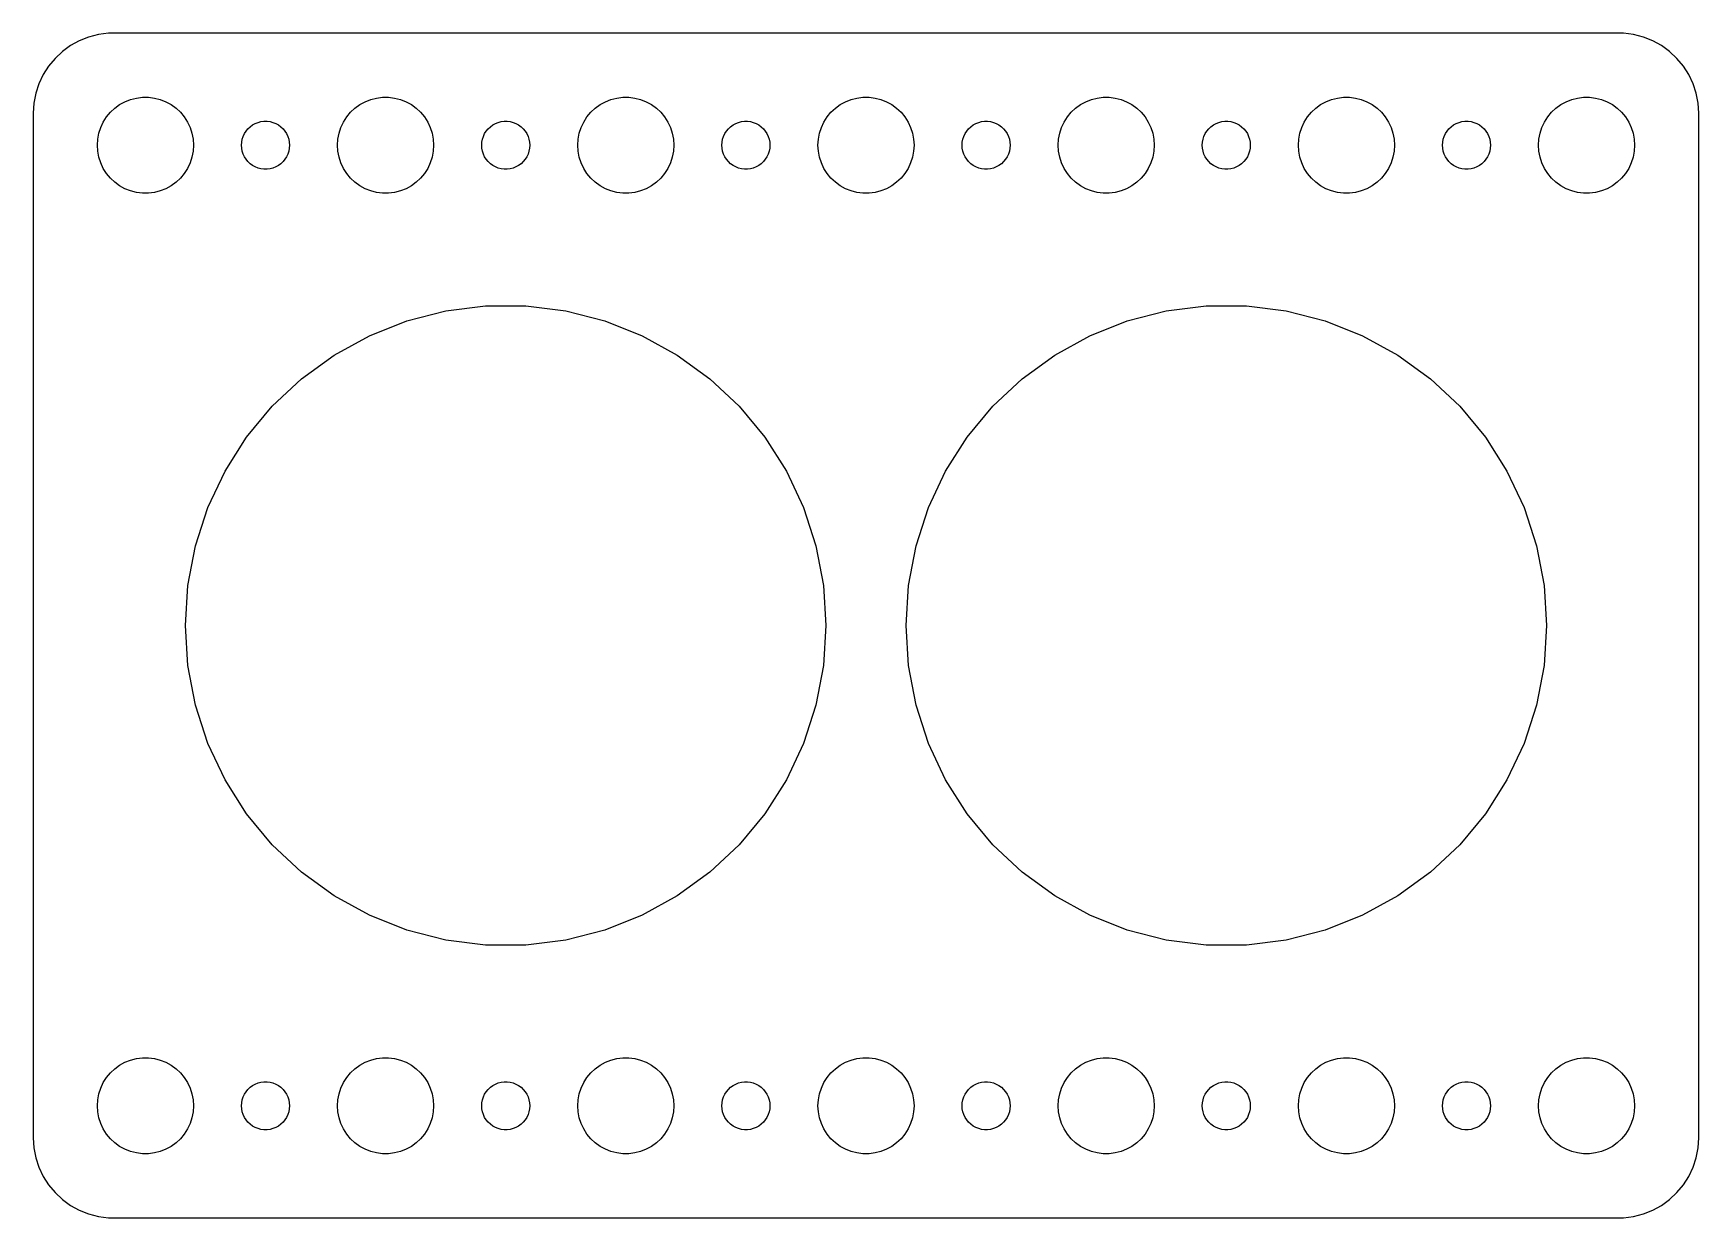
# Model space of a CAD drawing. Header units: metres. Extents: x -52 to 52, y -37 to 37.
import ezdxf

# ---------------------------------------------------------------- set-up
doc = ezdxf.new("R2010")
doc.units = ezdxf.units.M

msp = doc.modelspace()

# ---------------------------------------------------------------- linework, layer by layer
for p, q in [((-49.1289, 36.5241), (-49.6791, 36.2216)), ((-48.5451, 36.7553), (-49.1289, 36.5241)), ((-47.9369, 36.9114), (-48.5451, 36.7553)), ((-47.3139, 36.9901), (-47.9369, 36.9114)), ((47.3139, 36.9901), (-47.3139, 36.9901)), ((47.9369, 36.9114), (47.3139, 36.9901)), ((48.5451, 36.7553), (47.9369, 36.9114)), ((49.1289, 36.5241), (48.5451, 36.7553)), ((49.6791, 36.2216), (49.1289, 36.5241)), ((-50.6448, 35.4227), (-51.0451, 34.9389)), ((-50.1871, 35.8526), (-50.6448, 35.4227)), ((-49.6791, 36.2216), (-50.1871, 35.8526)), ((50.1871, 35.8526), (49.6791, 36.2216)), ((50.6448, 35.4227), (50.1871, 35.8526)), ((51.0451, 34.9389), (50.6448, 35.4227)), ((-51.3815, 34.4088), (-51.6489, 33.8406)), ((-51.0451, 34.9389), (-51.3815, 34.4088)), ((51.3815, 34.4088), (51.0451, 34.9389)), ((51.6489, 33.8406), (51.3815, 34.4088)), ((-51.6489, 33.8406), (-51.8429, 33.2434)), ((51.8429, 33.2434), (51.6489, 33.8406)), ((-51.9606, 32.6267), (-52, 32)), ((-51.8429, 33.2434), (-51.9606, 32.6267)), ((-47.1869, 32.0536), (-46.9123, 32.3115)), ((-46.9123, 32.3115), (-46.6075, 32.533)), ((-46.6075, 32.533), (-46.2773, 32.7145)), ((-46.2773, 32.7145), (-45.927, 32.8532)), ((-45.927, 32.8532), (-45.5621, 32.9469)), ((-45.5621, 32.9469), (-45.1884, 32.9941)), ((-45.1884, 32.9941), (-44.8116, 32.9941)), ((-44.8116, 32.9941), (-44.4379, 32.9469)), ((-44.4379, 32.9469), (-44.0729, 32.8532)), ((-44.0729, 32.8532), (-43.7227, 32.7145)), ((-43.7227, 32.7145), (-43.3925, 32.533)), ((-43.3925, 32.533), (-43.0877, 32.3115)), ((-43.0877, 32.3115), (-42.8131, 32.0536)), ((-32.1869, 32.0536), (-31.9123, 32.3115)), ((-31.9123, 32.3115), (-31.6075, 32.533)), ((-31.6075, 32.533), (-31.2773, 32.7145)), ((-31.2773, 32.7145), (-30.927, 32.8532)), ((-30.927, 32.8532), (-30.5621, 32.9469)), ((-30.5621, 32.9469), (-30.1884, 32.9941)), ((-30.1884, 32.9941), (-29.8116, 32.9941)), ((-29.8116, 32.9941), (-29.4379, 32.9469)), ((-29.4379, 32.9469), (-29.0729, 32.8532)), ((-29.0729, 32.8532), (-28.7227, 32.7145)), ((-28.7227, 32.7145), (-28.3925, 32.533)), ((-28.3925, 32.533), (-28.0877, 32.3115)), ((-28.0877, 32.3115), (-27.8131, 32.0536)), ((-17.1869, 32.0536), (-16.9123, 32.3115)), ((-16.9123, 32.3115), (-16.6075, 32.533)), ((-16.6075, 32.533), (-16.2773, 32.7145)), ((-16.2773, 32.7145), (-15.927, 32.8532)), ((-15.927, 32.8532), (-15.5621, 32.9469)), ((-15.5621, 32.9469), (-15.1884, 32.9941)), ((-15.1884, 32.9941), (-14.8116, 32.9941)), ((-14.8116, 32.9941), (-14.4379, 32.9469)), ((-14.4379, 32.9469), (-14.0729, 32.8532)), ((-14.0729, 32.8532), (-13.7227, 32.7145)), ((-13.7227, 32.7145), (-13.3925, 32.533)), ((-13.3925, 32.533), (-13.0877, 32.3115)), ((-13.0877, 32.3115), (-12.8131, 32.0536)), ((-2.1869, 32.0536), (-1.91226, 32.3115)), ((-1.91226, 32.3115), (-1.60747, 32.533)), ((-1.60747, 32.533), (-1.27733, 32.7145)), ((-1.27733, 32.7145), (-0.92705, 32.8532)), ((-0.92705, 32.8532), (-0.56213, 32.9469)), ((-0.56213, 32.9469), (-0.18837, 32.9941)), ((-0.18837, 32.9941), (0.18837, 32.9941)), ((0.18837, 32.9941), (0.56213, 32.9469)), ((0.56213, 32.9469), (0.92705, 32.8532)), ((0.92705, 32.8532), (1.27733, 32.7145)), ((1.27733, 32.7145), (1.60747, 32.533)), ((1.60747, 32.533), (1.91226, 32.3115)), ((1.91226, 32.3115), (2.1869, 32.0536)), ((12.8131, 32.0536), (13.0877, 32.3115)), ((13.0877, 32.3115), (13.3925, 32.533)), ((13.3925, 32.533), (13.7227, 32.7145)), ((13.7227, 32.7145), (14.0729, 32.8532)), ((14.0729, 32.8532), (14.4379, 32.9469)), ((14.4379, 32.9469), (14.8116, 32.9941)), ((14.8116, 32.9941), (15.1884, 32.9941)), ((15.1884, 32.9941), (15.5621, 32.9469)), ((15.5621, 32.9469), (15.927, 32.8532)), ((15.927, 32.8532), (16.2773, 32.7145)), ((16.2773, 32.7145), (16.6075, 32.533)), ((16.6075, 32.533), (16.9123, 32.3115)), ((16.9123, 32.3115), (17.1869, 32.0536)), ((27.8131, 32.0536), (28.0877, 32.3115)), ((28.0877, 32.3115), (28.3925, 32.533)), ((28.3925, 32.533), (28.7227, 32.7145)), ((28.7227, 32.7145), (29.0729, 32.8532)), ((29.0729, 32.8532), (29.4379, 32.9469)), ((29.4379, 32.9469), (29.8116, 32.9941)), ((29.8116, 32.9941), (30.1884, 32.9941)), ((30.1884, 32.9941), (30.5621, 32.9469)), ((30.5621, 32.9469), (30.927, 32.8532)), ((30.927, 32.8532), (31.2773, 32.7145)), ((31.2773, 32.7145), (31.6075, 32.533)), ((31.6075, 32.533), (31.9123, 32.3115)), ((31.9123, 32.3115), (32.1869, 32.0536)), ((42.8131, 32.0536), (43.0877, 32.3115)), ((43.0877, 32.3115), (43.3925, 32.533)), ((43.3925, 32.533), (43.7227, 32.7145)), ((43.7227, 32.7145), (44.0729, 32.8532)), ((44.0729, 32.8532), (44.4379, 32.9469)), ((44.4379, 32.9469), (44.8116, 32.9941)), ((44.8116, 32.9941), (45.1884, 32.9941)), ((45.1884, 32.9941), (45.5621, 32.9469)), ((45.5621, 32.9469), (45.927, 32.8532)), ((45.927, 32.8532), (46.2773, 32.7145)), ((46.2773, 32.7145), (46.6075, 32.533)), ((46.6075, 32.533), (46.9123, 32.3115)), ((46.9123, 32.3115), (47.1869, 32.0536)), ((51.9606, 32.6267), (51.8429, 33.2434)), ((52, 32), (51.9606, 32.6267)), ((-52, 32), (-52, -32)), ((-47.7893, 31.1044), (-47.6289, 31.4453)), ((-47.6289, 31.4453), (-47.427, 31.7634)), ((-47.427, 31.7634), (-47.1869, 32.0536)), ((-42.8131, 32.0536), (-42.5729, 31.7634)), ((-42.5729, 31.7634), (-42.3711, 31.4453)), ((-42.3711, 31.4453), (-42.2107, 31.1044)), ((-38.4561, 31.1558), (-38.3037, 31.2665)), ((-38.3037, 31.2665), (-38.1387, 31.3572)), ((-38.1387, 31.3572), (-37.9635, 31.4266)), ((-37.9635, 31.4266), (-37.7811, 31.4734)), ((-37.7811, 31.4734), (-37.5942, 31.497)), ((-37.5942, 31.497), (-37.4058, 31.497)), ((-37.4058, 31.497), (-37.2189, 31.4734)), ((-37.2189, 31.4734), (-37.0365, 31.4266)), ((-37.0365, 31.4266), (-36.8613, 31.3572)), ((-36.8613, 31.3572), (-36.6963, 31.2665)), ((-36.6963, 31.2665), (-36.5439, 31.1558)), ((-32.7893, 31.1044), (-32.6289, 31.4453)), ((-32.6289, 31.4453), (-32.427, 31.7634)), ((-32.427, 31.7634), (-32.1869, 32.0536)), ((-27.8131, 32.0536), (-27.5729, 31.7634)), ((-27.5729, 31.7634), (-27.3711, 31.4453)), ((-27.3711, 31.4453), (-27.2107, 31.1044)), ((-23.4561, 31.1558), (-23.3037, 31.2665)), ((-23.3037, 31.2665), (-23.1387, 31.3572)), ((-23.1387, 31.3572), (-22.9635, 31.4266)), ((-22.9635, 31.4266), (-22.7811, 31.4734)), ((-22.7811, 31.4734), (-22.5942, 31.497)), ((-22.5942, 31.497), (-22.4058, 31.497)), ((-22.4058, 31.497), (-22.2189, 31.4734)), ((-22.2189, 31.4734), (-22.0365, 31.4266)), ((-22.0365, 31.4266), (-21.8613, 31.3572)), ((-21.8613, 31.3572), (-21.6963, 31.2665)), ((-21.6963, 31.2665), (-21.5439, 31.1558)), ((-17.7893, 31.1044), (-17.6289, 31.4453)), ((-17.6289, 31.4453), (-17.427, 31.7634)), ((-17.427, 31.7634), (-17.1869, 32.0536)), ((-12.8131, 32.0536), (-12.5729, 31.7634)), ((-12.5729, 31.7634), (-12.3711, 31.4453)), ((-12.3711, 31.4453), (-12.2107, 31.1044)), ((-8.45613, 31.1558), (-8.30373, 31.2665)), ((-8.30373, 31.2665), (-8.13866, 31.3572)), ((-8.13866, 31.3572), (-7.96352, 31.4266)), ((-7.96352, 31.4266), (-7.78107, 31.4734)), ((-7.78107, 31.4734), (-7.59418, 31.497)), ((-7.59418, 31.497), (-7.40581, 31.497)), ((-7.40581, 31.497), (-7.21892, 31.4734)), ((-7.21892, 31.4734), (-7.03647, 31.4266)), ((-7.03647, 31.4266), (-6.86133, 31.3572)), ((-6.86133, 31.3572), (-6.69626, 31.2665)), ((-6.69626, 31.2665), (-6.54385, 31.1558)), ((-2.78932, 31.1044), (-2.62891, 31.4453)), ((-2.62891, 31.4453), (-2.42705, 31.7634)), ((-2.42705, 31.7634), (-2.1869, 32.0536)), ((2.1869, 32.0536), (2.42705, 31.7634)), ((2.42705, 31.7634), (2.62891, 31.4453)), ((2.62891, 31.4453), (2.78932, 31.1044)), ((6.54385, 31.1558), (6.69626, 31.2665)), ((6.69626, 31.2665), (6.86133, 31.3572)), ((6.86133, 31.3572), (7.03647, 31.4266)), ((7.03647, 31.4266), (7.21892, 31.4734)), ((7.21892, 31.4734), (7.40581, 31.497)), ((7.40581, 31.497), (7.59418, 31.497)), ((7.59418, 31.497), (7.78107, 31.4734)), ((7.78107, 31.4734), (7.96352, 31.4266)), ((7.96352, 31.4266), (8.13866, 31.3572)), ((8.13866, 31.3572), (8.30373, 31.2665)), ((8.30373, 31.2665), (8.45613, 31.1558)), ((12.2107, 31.1044), (12.3711, 31.4453)), ((12.3711, 31.4453), (12.5729, 31.7634)), ((12.5729, 31.7634), (12.8131, 32.0536)), ((17.1869, 32.0536), (17.427, 31.7634)), ((17.427, 31.7634), (17.6289, 31.4453)), ((17.6289, 31.4453), (17.7893, 31.1044)), ((21.5439, 31.1558), (21.6963, 31.2665)), ((21.6963, 31.2665), (21.8613, 31.3572)), ((21.8613, 31.3572), (22.0365, 31.4266)), ((22.0365, 31.4266), (22.2189, 31.4734)), ((22.2189, 31.4734), (22.4058, 31.497)), ((22.4058, 31.497), (22.5942, 31.497)), ((22.5942, 31.497), (22.7811, 31.4734)), ((22.7811, 31.4734), (22.9635, 31.4266)), ((22.9635, 31.4266), (23.1387, 31.3572)), ((23.1387, 31.3572), (23.3037, 31.2665)), ((23.3037, 31.2665), (23.4561, 31.1558)), ((27.2107, 31.1044), (27.3711, 31.4453)), ((27.3711, 31.4453), (27.5729, 31.7634)), ((27.5729, 31.7634), (27.8131, 32.0536)), ((32.1869, 32.0536), (32.427, 31.7634)), ((32.427, 31.7634), (32.6289, 31.4453)), ((32.6289, 31.4453), (32.7893, 31.1044)), ((36.5439, 31.1558), (36.6963, 31.2665)), ((36.6963, 31.2665), (36.8613, 31.3572)), ((36.8613, 31.3572), (37.0365, 31.4266)), ((37.0365, 31.4266), (37.2189, 31.4734)), ((37.2189, 31.4734), (37.4058, 31.497)), ((37.4058, 31.497), (37.5942, 31.497)), ((37.5942, 31.497), (37.7811, 31.4734)), ((37.7811, 31.4734), (37.9635, 31.4266)), ((37.9635, 31.4266), (38.1387, 31.3572)), ((38.1387, 31.3572), (38.3037, 31.2665)), ((38.3037, 31.2665), (38.4561, 31.1558)), ((42.2107, 31.1044), (42.3711, 31.4453)), ((42.3711, 31.4453), (42.5729, 31.7634)), ((42.5729, 31.7634), (42.8131, 32.0536)), ((47.1869, 32.0536), (47.427, 31.7634)), ((47.427, 31.7634), (47.6289, 31.4453)), ((47.6289, 31.4453), (47.7893, 31.1044)), ((52, -32), (52, 32)), ((-48, 30), (-47.9763, 30.376)), ((-47.9763, 30.376), (-47.9057, 30.7461)), ((-47.9057, 30.7461), (-47.7893, 31.1044)), ((-42.2107, 31.1044), (-42.0942, 30.7461)), ((-42.0942, 30.7461), (-42.0237, 30.376)), ((-42.0237, 30.376), (-42, 30)), ((-39, 30), (-38.9882, 30.188)), ((-38.9882, 30.188), (-38.9529, 30.373)), ((-38.9529, 30.373), (-38.8947, 30.5522)), ((-38.8947, 30.5522), (-38.8145, 30.7226)), ((-38.8145, 30.7226), (-38.7135, 30.8817)), ((-38.7135, 30.8817), (-38.5934, 31.0268)), ((-38.5934, 31.0268), (-38.4561, 31.1558)), ((-36.5439, 31.1558), (-36.4065, 31.0268)), ((-36.4065, 31.0268), (-36.2865, 30.8817)), ((-36.2865, 30.8817), (-36.1855, 30.7226)), ((-36.1855, 30.7226), (-36.1053, 30.5522)), ((-36.1053, 30.5522), (-36.0471, 30.373)), ((-36.0471, 30.373), (-36.0118, 30.188)), ((-36.0118, 30.188), (-36, 30)), ((-33, 30), (-32.9763, 30.376)), ((-32.9763, 30.376), (-32.9057, 30.7461)), ((-32.9057, 30.7461), (-32.7893, 31.1044)), ((-27.2107, 31.1044), (-27.0942, 30.7461)), ((-27.0942, 30.7461), (-27.0237, 30.376)), ((-27.0237, 30.376), (-27, 30)), ((-24, 30), (-23.9882, 30.188)), ((-23.9882, 30.188), (-23.9529, 30.373)), ((-23.9529, 30.373), (-23.8947, 30.5522)), ((-23.8947, 30.5522), (-23.8145, 30.7226)), ((-23.8145, 30.7226), (-23.7135, 30.8817)), ((-23.7135, 30.8817), (-23.5934, 31.0268)), ((-23.5934, 31.0268), (-23.4561, 31.1558)), ((-21.5439, 31.1558), (-21.4065, 31.0268)), ((-21.4065, 31.0268), (-21.2865, 30.8817)), ((-21.2865, 30.8817), (-21.1855, 30.7226)), ((-21.1855, 30.7226), (-21.1053, 30.5522)), ((-21.1053, 30.5522), (-21.0471, 30.373)), ((-21.0471, 30.373), (-21.0118, 30.188)), ((-21.0118, 30.188), (-21, 30)), ((-18, 30), (-17.9763, 30.376)), ((-17.9763, 30.376), (-17.9057, 30.7461)), ((-17.9057, 30.7461), (-17.7893, 31.1044)), ((-12.2107, 31.1044), (-12.0942, 30.7461)), ((-12.0942, 30.7461), (-12.0237, 30.376)), ((-12.0237, 30.376), (-12, 30)), ((-9, 30), (-8.98816, 30.188)), ((-8.98816, 30.188), (-8.95287, 30.373)), ((-8.95287, 30.373), (-8.89465, 30.5522)), ((-8.89465, 30.5522), (-8.81445, 30.7226)), ((-8.81445, 30.7226), (-8.71352, 30.8817)), ((-8.71352, 30.8817), (-8.59344, 31.0268)), ((-8.59344, 31.0268), (-8.45613, 31.1558)), ((-6.54385, 31.1558), (-6.40654, 31.0268)), ((-6.40654, 31.0268), (-6.28647, 30.8817)), ((-6.28647, 30.8817), (-6.18553, 30.7226)), ((-6.18553, 30.7226), (-6.10533, 30.5522)), ((-6.10533, 30.5522), (-6.04712, 30.373)), ((-6.04712, 30.373), (-6.01183, 30.188)), ((-6.01183, 30.188), (-6, 30)), ((-3, 30), (-2.97633, 30.376)), ((-2.97633, 30.376), (-2.90575, 30.7461)), ((-2.90575, 30.7461), (-2.78932, 31.1044)), ((2.78932, 31.1044), (2.90575, 30.7461)), ((2.90575, 30.7461), (2.97633, 30.376)), ((2.97633, 30.376), (3, 30)), ((6, 30), (6.01183, 30.188)), ((6.01183, 30.188), (6.04712, 30.373)), ((6.04712, 30.373), (6.10533, 30.5522)), ((6.10533, 30.5522), (6.18553, 30.7226)), ((6.18553, 30.7226), (6.28647, 30.8817)), ((6.28647, 30.8817), (6.40654, 31.0268)), ((6.40654, 31.0268), (6.54385, 31.1558)), ((8.45613, 31.1558), (8.59344, 31.0268)), ((8.59344, 31.0268), (8.71352, 30.8817)), ((8.71352, 30.8817), (8.81445, 30.7226)), ((8.81445, 30.7226), (8.89465, 30.5522)), ((8.89465, 30.5522), (8.95287, 30.373)), ((8.95287, 30.373), (8.98816, 30.188)), ((8.98816, 30.188), (9, 30)), ((12, 30), (12.0237, 30.376)), ((12.0237, 30.376), (12.0942, 30.7461)), ((12.0942, 30.7461), (12.2107, 31.1044)), ((17.7893, 31.1044), (17.9057, 30.7461)), ((17.9057, 30.7461), (17.9763, 30.376)), ((17.9763, 30.376), (18, 30)), ((21, 30), (21.0118, 30.188)), ((21.0118, 30.188), (21.0471, 30.373)), ((21.0471, 30.373), (21.1053, 30.5522)), ((21.1053, 30.5522), (21.1855, 30.7226)), ((21.1855, 30.7226), (21.2865, 30.8817)), ((21.2865, 30.8817), (21.4065, 31.0268)), ((21.4065, 31.0268), (21.5439, 31.1558)), ((23.4561, 31.1558), (23.5934, 31.0268)), ((23.5934, 31.0268), (23.7135, 30.8817)), ((23.7135, 30.8817), (23.8145, 30.7226)), ((23.8145, 30.7226), (23.8947, 30.5522)), ((23.8947, 30.5522), (23.9529, 30.373)), ((23.9529, 30.373), (23.9882, 30.188)), ((23.9882, 30.188), (24, 30)), ((27, 30), (27.0237, 30.376)), ((27.0237, 30.376), (27.0942, 30.7461)), ((27.0942, 30.7461), (27.2107, 31.1044)), ((32.7893, 31.1044), (32.9057, 30.7461)), ((32.9057, 30.7461), (32.9763, 30.376)), ((32.9763, 30.376), (33, 30)), ((36, 30), (36.0118, 30.188)), ((36.0118, 30.188), (36.0471, 30.373)), ((36.0471, 30.373), (36.1053, 30.5522)), ((36.1053, 30.5522), (36.1855, 30.7226)), ((36.1855, 30.7226), (36.2865, 30.8817)), ((36.2865, 30.8817), (36.4065, 31.0268)), ((36.4065, 31.0268), (36.5439, 31.1558)), ((38.4561, 31.1558), (38.5934, 31.0268)), ((38.5934, 31.0268), (38.7135, 30.8817)), ((38.7135, 30.8817), (38.8145, 30.7226)), ((38.8145, 30.7226), (38.8947, 30.5522)), ((38.8947, 30.5522), (38.9529, 30.373)), ((38.9529, 30.373), (38.9882, 30.188)), ((38.9882, 30.188), (39, 30)), ((42, 30), (42.0237, 30.376)), ((42.0237, 30.376), (42.0942, 30.7461)), ((42.0942, 30.7461), (42.2107, 31.1044)), ((47.7893, 31.1044), (47.9057, 30.7461)), ((47.9057, 30.7461), (47.9763, 30.376)), ((47.9763, 30.376), (48, 30)), ((-47.9763, 29.624), (-48, 30)), ((-47.9057, 29.2539), (-47.9763, 29.624)), ((-47.7893, 28.8956), (-47.9057, 29.2539)), ((-42.0942, 29.2539), (-42.2107, 28.8956)), ((-42.0237, 29.624), (-42.0942, 29.2539)), ((-42, 30), (-42.0237, 29.624)), ((-38.9882, 29.812), (-39, 30)), ((-38.9529, 29.627), (-38.9882, 29.812)), ((-38.8947, 29.4478), (-38.9529, 29.627)), ((-38.8145, 29.2774), (-38.8947, 29.4478)), ((-38.7135, 29.1183), (-38.8145, 29.2774)), ((-36.1855, 29.2774), (-36.2865, 29.1183)), ((-36.1053, 29.4478), (-36.1855, 29.2774)), ((-36.0471, 29.627), (-36.1053, 29.4478)), ((-36.0118, 29.812), (-36.0471, 29.627)), ((-36, 30), (-36.0118, 29.812)), ((-32.9763, 29.624), (-33, 30)), ((-32.9057, 29.2539), (-32.9763, 29.624)), ((-32.7893, 28.8956), (-32.9057, 29.2539)), ((-27.0942, 29.2539), (-27.2107, 28.8956)), ((-27.0237, 29.624), (-27.0942, 29.2539)), ((-27, 30), (-27.0237, 29.624)), ((-23.9882, 29.812), (-24, 30)), ((-23.9529, 29.627), (-23.9882, 29.812)), ((-23.8947, 29.4478), (-23.9529, 29.627)), ((-23.8145, 29.2774), (-23.8947, 29.4478)), ((-23.7135, 29.1183), (-23.8145, 29.2774)), ((-21.1855, 29.2774), (-21.2865, 29.1183)), ((-21.1053, 29.4478), (-21.1855, 29.2774)), ((-21.0471, 29.627), (-21.1053, 29.4478)), ((-21.0118, 29.812), (-21.0471, 29.627)), ((-21, 30), (-21.0118, 29.812)), ((-17.9763, 29.624), (-18, 30)), ((-17.9057, 29.2539), (-17.9763, 29.624)), ((-17.7893, 28.8956), (-17.9057, 29.2539)), ((-12.0942, 29.2539), (-12.2107, 28.8956)), ((-12.0237, 29.624), (-12.0942, 29.2539)), ((-12, 30), (-12.0237, 29.624)), ((-8.98816, 29.812), (-9, 30)), ((-8.95287, 29.627), (-8.98816, 29.812)), ((-8.89465, 29.4478), (-8.95287, 29.627)), ((-8.81445, 29.2774), (-8.89465, 29.4478)), ((-8.71352, 29.1183), (-8.81445, 29.2774)), ((-6.18553, 29.2774), (-6.28647, 29.1183)), ((-6.10533, 29.4478), (-6.18553, 29.2774)), ((-6.04712, 29.627), (-6.10533, 29.4478)), ((-6.01183, 29.812), (-6.04712, 29.627)), ((-6, 30), (-6.01183, 29.812)), ((-2.97633, 29.624), (-3, 30)), ((-2.90575, 29.2539), (-2.97633, 29.624)), ((-2.78932, 28.8956), (-2.90575, 29.2539)), ((2.90575, 29.2539), (2.78932, 28.8956)), ((2.97633, 29.624), (2.90575, 29.2539)), ((3, 30), (2.97633, 29.624)), ((6.01183, 29.812), (6, 30)), ((6.04712, 29.627), (6.01183, 29.812)), ((6.10533, 29.4478), (6.04712, 29.627)), ((6.18553, 29.2774), (6.10533, 29.4478)), ((6.28647, 29.1183), (6.18553, 29.2774)), ((8.81445, 29.2774), (8.71352, 29.1183)), ((8.89465, 29.4478), (8.81445, 29.2774)), ((8.95287, 29.627), (8.89465, 29.4478)), ((8.98816, 29.812), (8.95287, 29.627)), ((9, 30), (8.98816, 29.812)), ((12.0237, 29.624), (12, 30)), ((12.0942, 29.2539), (12.0237, 29.624)), ((12.2107, 28.8956), (12.0942, 29.2539)), ((17.9057, 29.2539), (17.7893, 28.8956)), ((17.9763, 29.624), (17.9057, 29.2539)), ((18, 30), (17.9763, 29.624)), ((21.0118, 29.812), (21, 30)), ((21.0471, 29.627), (21.0118, 29.812)), ((21.1053, 29.4478), (21.0471, 29.627)), ((21.1855, 29.2774), (21.1053, 29.4478)), ((21.2865, 29.1183), (21.1855, 29.2774)), ((23.8145, 29.2774), (23.7135, 29.1183)), ((23.8947, 29.4478), (23.8145, 29.2774)), ((23.9529, 29.627), (23.8947, 29.4478)), ((23.9882, 29.812), (23.9529, 29.627)), ((24, 30), (23.9882, 29.812)), ((27.0237, 29.624), (27, 30)), ((27.0942, 29.2539), (27.0237, 29.624)), ((27.2107, 28.8956), (27.0942, 29.2539)), ((32.9057, 29.2539), (32.7893, 28.8956)), ((32.9763, 29.624), (32.9057, 29.2539)), ((33, 30), (32.9763, 29.624)), ((36.0118, 29.812), (36, 30)), ((36.0471, 29.627), (36.0118, 29.812)), ((36.1053, 29.4478), (36.0471, 29.627)), ((36.1855, 29.2774), (36.1053, 29.4478)), ((36.2865, 29.1183), (36.1855, 29.2774)), ((38.8145, 29.2774), (38.7135, 29.1183)), ((38.8947, 29.4478), (38.8145, 29.2774)), ((38.9529, 29.627), (38.8947, 29.4478)), ((38.9882, 29.812), (38.9529, 29.627)), ((39, 30), (38.9882, 29.812)), ((42.0237, 29.624), (42, 30)), ((42.0942, 29.2539), (42.0237, 29.624)), ((42.2107, 28.8956), (42.0942, 29.2539)), ((47.9057, 29.2539), (47.7893, 28.8956)), ((47.9763, 29.624), (47.9057, 29.2539)), ((48, 30), (47.9763, 29.624)), ((-47.6289, 28.5547), (-47.7893, 28.8956)), ((-47.427, 28.2366), (-47.6289, 28.5547)), ((-47.1869, 27.9464), (-47.427, 28.2366)), ((-42.5729, 28.2366), (-42.8131, 27.9464)), ((-42.3711, 28.5547), (-42.5729, 28.2366)), ((-42.2107, 28.8956), (-42.3711, 28.5547)), ((-38.5934, 28.9732), (-38.7135, 29.1183)), ((-38.4561, 28.8442), (-38.5934, 28.9732)), ((-38.3037, 28.7335), (-38.4561, 28.8442)), ((-38.1387, 28.6427), (-38.3037, 28.7335)), ((-37.9635, 28.5734), (-38.1387, 28.6427)), ((-37.7811, 28.5266), (-37.9635, 28.5734)), ((-37.5942, 28.503), (-37.7811, 28.5266)), ((-37.4058, 28.503), (-37.5942, 28.503)), ((-37.2189, 28.5266), (-37.4058, 28.503)), ((-37.0365, 28.5734), (-37.2189, 28.5266)), ((-36.8613, 28.6427), (-37.0365, 28.5734)), ((-36.6963, 28.7335), (-36.8613, 28.6427)), ((-36.5439, 28.8442), (-36.6963, 28.7335)), ((-36.4065, 28.9732), (-36.5439, 28.8442)), ((-36.2865, 29.1183), (-36.4065, 28.9732)), ((-32.6289, 28.5547), (-32.7893, 28.8956)), ((-32.427, 28.2366), (-32.6289, 28.5547)), ((-32.1869, 27.9464), (-32.427, 28.2366)), ((-27.5729, 28.2366), (-27.8131, 27.9464)), ((-27.3711, 28.5547), (-27.5729, 28.2366)), ((-27.2107, 28.8956), (-27.3711, 28.5547)), ((-23.5934, 28.9732), (-23.7135, 29.1183)), ((-23.4561, 28.8442), (-23.5934, 28.9732)), ((-23.3037, 28.7335), (-23.4561, 28.8442)), ((-23.1387, 28.6427), (-23.3037, 28.7335)), ((-22.9635, 28.5734), (-23.1387, 28.6427)), ((-22.7811, 28.5266), (-22.9635, 28.5734)), ((-22.5942, 28.503), (-22.7811, 28.5266)), ((-22.4058, 28.503), (-22.5942, 28.503)), ((-22.2189, 28.5266), (-22.4058, 28.503)), ((-22.0365, 28.5734), (-22.2189, 28.5266)), ((-21.8613, 28.6427), (-22.0365, 28.5734)), ((-21.6963, 28.7335), (-21.8613, 28.6427)), ((-21.5439, 28.8442), (-21.6963, 28.7335)), ((-21.4065, 28.9732), (-21.5439, 28.8442)), ((-21.2865, 29.1183), (-21.4065, 28.9732)), ((-17.6289, 28.5547), (-17.7893, 28.8956)), ((-17.427, 28.2366), (-17.6289, 28.5547)), ((-17.1869, 27.9464), (-17.427, 28.2366)), ((-12.5729, 28.2366), (-12.8131, 27.9464)), ((-12.3711, 28.5547), (-12.5729, 28.2366)), ((-12.2107, 28.8956), (-12.3711, 28.5547)), ((-8.59344, 28.9732), (-8.71352, 29.1183)), ((-8.45613, 28.8442), (-8.59344, 28.9732)), ((-8.30373, 28.7335), (-8.45613, 28.8442)), ((-8.13866, 28.6427), (-8.30373, 28.7335)), ((-7.96352, 28.5734), (-8.13866, 28.6427)), ((-7.78107, 28.5266), (-7.96352, 28.5734)), ((-7.59418, 28.503), (-7.78107, 28.5266)), ((-7.40581, 28.503), (-7.59418, 28.503)), ((-7.21892, 28.5266), (-7.40581, 28.503)), ((-7.03647, 28.5734), (-7.21892, 28.5266)), ((-6.86133, 28.6427), (-7.03647, 28.5734)), ((-6.69626, 28.7335), (-6.86133, 28.6427)), ((-6.54385, 28.8442), (-6.69626, 28.7335)), ((-6.40654, 28.9732), (-6.54385, 28.8442)), ((-6.28647, 29.1183), (-6.40654, 28.9732)), ((-2.62891, 28.5547), (-2.78932, 28.8956)), ((-2.42705, 28.2366), (-2.62891, 28.5547)), ((-2.1869, 27.9464), (-2.42705, 28.2366)), ((2.42705, 28.2366), (2.1869, 27.9464)), ((2.62891, 28.5547), (2.42705, 28.2366)), ((2.78932, 28.8956), (2.62891, 28.5547)), ((6.40654, 28.9732), (6.28647, 29.1183)), ((6.54385, 28.8442), (6.40654, 28.9732)), ((6.69626, 28.7335), (6.54385, 28.8442)), ((6.86133, 28.6427), (6.69626, 28.7335)), ((7.03647, 28.5734), (6.86133, 28.6427)), ((7.21892, 28.5266), (7.03647, 28.5734)), ((7.40581, 28.503), (7.21892, 28.5266)), ((7.59418, 28.503), (7.40581, 28.503)), ((7.78107, 28.5266), (7.59418, 28.503)), ((7.96352, 28.5734), (7.78107, 28.5266)), ((8.13866, 28.6427), (7.96352, 28.5734)), ((8.30373, 28.7335), (8.13866, 28.6427)), ((8.45613, 28.8442), (8.30373, 28.7335)), ((8.59344, 28.9732), (8.45613, 28.8442)), ((8.71352, 29.1183), (8.59344, 28.9732)), ((12.3711, 28.5547), (12.2107, 28.8956)), ((12.5729, 28.2366), (12.3711, 28.5547)), ((12.8131, 27.9464), (12.5729, 28.2366)), ((17.427, 28.2366), (17.1869, 27.9464)), ((17.6289, 28.5547), (17.427, 28.2366)), ((17.7893, 28.8956), (17.6289, 28.5547)), ((21.4065, 28.9732), (21.2865, 29.1183)), ((21.5439, 28.8442), (21.4065, 28.9732)), ((21.6963, 28.7335), (21.5439, 28.8442)), ((21.8613, 28.6427), (21.6963, 28.7335)), ((22.0365, 28.5734), (21.8613, 28.6427)), ((22.2189, 28.5266), (22.0365, 28.5734)), ((22.4058, 28.503), (22.2189, 28.5266)), ((22.5942, 28.503), (22.4058, 28.503)), ((22.7811, 28.5266), (22.5942, 28.503)), ((22.9635, 28.5734), (22.7811, 28.5266)), ((23.1387, 28.6427), (22.9635, 28.5734)), ((23.3037, 28.7335), (23.1387, 28.6427)), ((23.4561, 28.8442), (23.3037, 28.7335)), ((23.5934, 28.9732), (23.4561, 28.8442)), ((23.7135, 29.1183), (23.5934, 28.9732)), ((27.3711, 28.5547), (27.2107, 28.8956)), ((27.5729, 28.2366), (27.3711, 28.5547)), ((27.8131, 27.9464), (27.5729, 28.2366)), ((32.427, 28.2366), (32.1869, 27.9464)), ((32.6289, 28.5547), (32.427, 28.2366)), ((32.7893, 28.8956), (32.6289, 28.5547)), ((36.4065, 28.9732), (36.2865, 29.1183)), ((36.5439, 28.8442), (36.4065, 28.9732)), ((36.6963, 28.7335), (36.5439, 28.8442)), ((36.8613, 28.6427), (36.6963, 28.7335)), ((37.0365, 28.5734), (36.8613, 28.6427)), ((37.2189, 28.5266), (37.0365, 28.5734)), ((37.4058, 28.503), (37.2189, 28.5266)), ((37.5942, 28.503), (37.4058, 28.503)), ((37.7811, 28.5266), (37.5942, 28.503)), ((37.9635, 28.5734), (37.7811, 28.5266)), ((38.1387, 28.6427), (37.9635, 28.5734)), ((38.3037, 28.7335), (38.1387, 28.6427)), ((38.4561, 28.8442), (38.3037, 28.7335)), ((38.5934, 28.9732), (38.4561, 28.8442)), ((38.7135, 29.1183), (38.5934, 28.9732)), ((42.3711, 28.5547), (42.2107, 28.8956)), ((42.5729, 28.2366), (42.3711, 28.5547)), ((42.8131, 27.9464), (42.5729, 28.2366)), ((47.427, 28.2366), (47.1869, 27.9464)), ((47.6289, 28.5547), (47.427, 28.2366)), ((47.7893, 28.8956), (47.6289, 28.5547)), ((-46.9123, 27.6884), (-47.1869, 27.9464)), ((-46.6075, 27.467), (-46.9123, 27.6884)), ((-46.2773, 27.2855), (-46.6075, 27.467)), ((-45.927, 27.1468), (-46.2773, 27.2855)), ((-45.5621, 27.0531), (-45.927, 27.1468)), ((-45.1884, 27.0059), (-45.5621, 27.0531)), ((-44.4379, 27.0531), (-44.8116, 27.0059)), ((-44.0729, 27.1468), (-44.4379, 27.0531)), ((-43.7227, 27.2855), (-44.0729, 27.1468)), ((-43.3925, 27.467), (-43.7227, 27.2855)), ((-43.0877, 27.6884), (-43.3925, 27.467)), ((-42.8131, 27.9464), (-43.0877, 27.6884)), ((-31.9123, 27.6884), (-32.1869, 27.9464)), ((-31.6075, 27.467), (-31.9123, 27.6884)), ((-31.2773, 27.2855), (-31.6075, 27.467)), ((-30.927, 27.1468), (-31.2773, 27.2855)), ((-30.5621, 27.0531), (-30.927, 27.1468)), ((-30.1884, 27.0059), (-30.5621, 27.0531)), ((-29.4379, 27.0531), (-29.8116, 27.0059)), ((-29.0729, 27.1468), (-29.4379, 27.0531)), ((-28.7227, 27.2855), (-29.0729, 27.1468)), ((-28.3925, 27.467), (-28.7227, 27.2855)), ((-28.0877, 27.6884), (-28.3925, 27.467)), ((-27.8131, 27.9464), (-28.0877, 27.6884)), ((-16.9123, 27.6884), (-17.1869, 27.9464)), ((-16.6075, 27.467), (-16.9123, 27.6884)), ((-16.2773, 27.2855), (-16.6075, 27.467)), ((-15.927, 27.1468), (-16.2773, 27.2855)), ((-15.5621, 27.0531), (-15.927, 27.1468)), ((-15.1884, 27.0059), (-15.5621, 27.0531)), ((-14.4379, 27.0531), (-14.8116, 27.0059)), ((-14.0729, 27.1468), (-14.4379, 27.0531)), ((-13.7227, 27.2855), (-14.0729, 27.1468)), ((-13.3925, 27.467), (-13.7227, 27.2855)), ((-13.0877, 27.6884), (-13.3925, 27.467)), ((-12.8131, 27.9464), (-13.0877, 27.6884)), ((-1.91226, 27.6884), (-2.1869, 27.9464)), ((-1.60747, 27.467), (-1.91226, 27.6884)), ((-1.27733, 27.2855), (-1.60747, 27.467)), ((-0.92705, 27.1468), (-1.27733, 27.2855)), ((-0.56213, 27.0531), (-0.92705, 27.1468)), ((-0.18837, 27.0059), (-0.56213, 27.0531)), ((0.56213, 27.0531), (0.18837, 27.0059)), ((0.92705, 27.1468), (0.56213, 27.0531)), ((1.27733, 27.2855), (0.92705, 27.1468)), ((1.60747, 27.467), (1.27733, 27.2855)), ((1.91226, 27.6884), (1.60747, 27.467)), ((2.1869, 27.9464), (1.91226, 27.6884)), ((13.0877, 27.6884), (12.8131, 27.9464)), ((13.3925, 27.467), (13.0877, 27.6884)), ((13.7227, 27.2855), (13.3925, 27.467)), ((14.0729, 27.1468), (13.7227, 27.2855)), ((14.4379, 27.0531), (14.0729, 27.1468)), ((14.8116, 27.0059), (14.4379, 27.0531)), ((15.5621, 27.0531), (15.1884, 27.0059)), ((15.927, 27.1468), (15.5621, 27.0531)), ((16.2773, 27.2855), (15.927, 27.1468)), ((16.6075, 27.467), (16.2773, 27.2855)), ((16.9123, 27.6884), (16.6075, 27.467)), ((17.1869, 27.9464), (16.9123, 27.6884)), ((28.0877, 27.6884), (27.8131, 27.9464)), ((28.3925, 27.467), (28.0877, 27.6884)), ((28.7227, 27.2855), (28.3925, 27.467)), ((29.0729, 27.1468), (28.7227, 27.2855)), ((29.4379, 27.0531), (29.0729, 27.1468)), ((29.8116, 27.0059), (29.4379, 27.0531)), ((30.5621, 27.0531), (30.1884, 27.0059)), ((30.927, 27.1468), (30.5621, 27.0531)), ((31.2773, 27.2855), (30.927, 27.1468)), ((31.6075, 27.467), (31.2773, 27.2855)), ((31.9123, 27.6884), (31.6075, 27.467)), ((32.1869, 27.9464), (31.9123, 27.6884)), ((43.0877, 27.6884), (42.8131, 27.9464)), ((43.3925, 27.467), (43.0877, 27.6884)), ((43.7227, 27.2855), (43.3925, 27.467)), ((44.0729, 27.1468), (43.7227, 27.2855)), ((44.4379, 27.0531), (44.0729, 27.1468)), ((44.8116, 27.0059), (44.4379, 27.0531)), ((45.5621, 27.0531), (45.1884, 27.0059)), ((45.927, 27.1468), (45.5621, 27.0531)), ((46.2773, 27.2855), (45.927, 27.1468)), ((46.6075, 27.467), (46.2773, 27.2855)), ((46.9123, 27.6884), (46.6075, 27.467)), ((47.1869, 27.9464), (46.9123, 27.6884)), ((-44.8116, 27.0059), (-45.1884, 27.0059)), ((-29.8116, 27.0059), (-30.1884, 27.0059)), ((-14.8116, 27.0059), (-15.1884, 27.0059)), ((0.18837, 27.0059), (-0.18837, 27.0059)), ((15.1884, 27.0059), (14.8116, 27.0059)), ((30.1884, 27.0059), (29.8116, 27.0059)), ((45.1884, 27.0059), (44.8116, 27.0059)), ((-26.2476, 19.6457), (-23.7558, 19.9605)), ((-23.7558, 19.9605), (-21.2442, 19.9605)), ((-21.2442, 19.9605), (-18.7524, 19.6457)), ((18.7524, 19.6457), (21.2442, 19.9605)), ((21.2442, 19.9605), (23.7558, 19.9605)), ((23.7558, 19.9605), (26.2476, 19.6457)), ((-31.0156, 18.0965), (-28.6803, 19.0211)), ((-28.6803, 19.0211), (-26.2476, 19.6457)), ((-18.7524, 19.6457), (-16.3197, 19.0211)), ((-16.3197, 19.0211), (-13.9844, 18.0965)), ((13.9844, 18.0965), (16.3197, 19.0211)), ((16.3197, 19.0211), (18.7524, 19.6457)), ((26.2476, 19.6457), (28.6803, 19.0211)), ((28.6803, 19.0211), (31.0156, 18.0965)), ((-33.2165, 16.8866), (-31.0156, 18.0965)), ((-13.9844, 18.0965), (-11.7835, 16.8866)), ((11.7835, 16.8866), (13.9844, 18.0965)), ((31.0156, 18.0965), (33.2165, 16.8866)), ((-35.2485, 15.4103), (-33.2165, 16.8866)), ((-11.7835, 16.8866), (-9.75151, 15.4103)), ((9.75151, 15.4103), (11.7835, 16.8866)), ((33.2165, 16.8866), (35.2485, 15.4103)), ((-37.0794, 13.6909), (-35.2485, 15.4103)), ((-9.75151, 15.4103), (-7.92062, 13.6909)), ((7.92062, 13.6909), (9.75151, 15.4103)), ((35.2485, 15.4103), (37.0794, 13.6909)), ((-38.6803, 11.7557), (-37.0794, 13.6909)), ((-7.92062, 13.6909), (-6.31966, 11.7557)), ((6.31966, 11.7557), (7.92062, 13.6909)), ((37.0794, 13.6909), (38.6803, 11.7557)), ((-40.0261, 9.63507), (-38.6803, 11.7557)), ((-6.31966, 11.7557), (-4.97386, 9.63507)), ((4.97386, 9.63507), (6.31966, 11.7557)), ((38.6803, 11.7557), (40.0261, 9.63507)), ((-41.0955, 7.36249), (-40.0261, 9.63507)), ((-4.97386, 9.63507), (-3.90446, 7.36249)), ((3.90446, 7.36249), (4.97386, 9.63507)), ((40.0261, 9.63507), (41.0955, 7.36249)), ((-41.8717, 4.97379), (-41.0955, 7.36249)), ((-3.90446, 7.36249), (-3.12833, 4.97379)), ((3.12833, 4.97379), (3.90446, 7.36249)), ((41.0955, 7.36249), (41.8717, 4.97379)), ((-42.3423, 2.50665), (-41.8717, 4.97379)), ((-3.12833, 4.97379), (-2.6577, 2.50665)), ((2.6577, 2.50665), (3.12833, 4.97379)), ((41.8717, 4.97379), (42.3423, 2.50665)), ((-42.5, 0), (-42.3423, 2.50665)), ((-2.6577, 2.50665), (-2.5, 0)), ((2.5, 0), (2.6577, 2.50665)), ((42.3423, 2.50665), (42.5, 0)), ((-42.3423, -2.50665), (-42.5, 0)), ((-2.5, 0), (-2.6577, -2.50665)), ((2.6577, -2.50665), (2.5, 0)), ((42.5, 0), (42.3423, -2.50665)), ((-41.8717, -4.97379), (-42.3423, -2.50665)), ((-2.6577, -2.50665), (-3.12833, -4.97379)), ((3.12833, -4.97379), (2.6577, -2.50665)), ((42.3423, -2.50665), (41.8717, -4.97379)), ((-41.0955, -7.36249), (-41.8717, -4.97379)), ((-3.12833, -4.97379), (-3.90446, -7.36249)), ((3.90446, -7.36249), (3.12833, -4.97379)), ((41.8717, -4.97379), (41.0955, -7.36249)), ((-40.0261, -9.63507), (-41.0955, -7.36249)), ((-3.90446, -7.36249), (-4.97386, -9.63507)), ((4.97386, -9.63507), (3.90446, -7.36249)), ((41.0955, -7.36249), (40.0261, -9.63507)), ((-38.6803, -11.7557), (-40.0261, -9.63507)), ((-4.97386, -9.63507), (-6.31966, -11.7557)), ((6.31966, -11.7557), (4.97386, -9.63507)), ((40.0261, -9.63507), (38.6803, -11.7557)), ((-37.0794, -13.6909), (-38.6803, -11.7557)), ((-6.31966, -11.7557), (-7.92062, -13.6909)), ((7.92062, -13.6909), (6.31966, -11.7557)), ((38.6803, -11.7557), (37.0794, -13.6909)), ((-35.2485, -15.4103), (-37.0794, -13.6909)), ((-7.92062, -13.6909), (-9.75151, -15.4103)), ((9.75151, -15.4103), (7.92062, -13.6909)), ((37.0794, -13.6909), (35.2485, -15.4103)), ((-33.2165, -16.8866), (-35.2485, -15.4103)), ((-9.75151, -15.4103), (-11.7835, -16.8866)), ((11.7835, -16.8866), (9.75151, -15.4103)), ((35.2485, -15.4103), (33.2165, -16.8866)), ((-31.0156, -18.0965), (-33.2165, -16.8866)), ((-11.7835, -16.8866), (-13.9844, -18.0965)), ((13.9844, -18.0965), (11.7835, -16.8866)), ((33.2165, -16.8866), (31.0156, -18.0965)), ((-28.6803, -19.0211), (-31.0156, -18.0965)), ((-13.9844, -18.0965), (-16.3197, -19.0211)), ((16.3197, -19.0211), (13.9844, -18.0965)), ((31.0156, -18.0965), (28.6803, -19.0211)), ((-26.2476, -19.6457), (-28.6803, -19.0211)), ((-23.7558, -19.9605), (-26.2476, -19.6457)), ((-18.7524, -19.6457), (-21.2442, -19.9605)), ((-16.3197, -19.0211), (-18.7524, -19.6457)), ((18.7524, -19.6457), (16.3197, -19.0211)), ((21.2442, -19.9605), (18.7524, -19.6457)), ((26.2476, -19.6457), (23.7558, -19.9605)), ((28.6803, -19.0211), (26.2476, -19.6457)), ((-21.2442, -19.9605), (-23.7558, -19.9605)), ((23.7558, -19.9605), (21.2442, -19.9605)), ((-45.5621, -27.0531), (-45.1884, -27.0059)), ((-45.1884, -27.0059), (-44.8116, -27.0059)), ((-44.8116, -27.0059), (-44.4379, -27.0531)), ((-30.5621, -27.0531), (-30.1884, -27.0059)), ((-30.1884, -27.0059), (-29.8116, -27.0059)), ((-29.8116, -27.0059), (-29.4379, -27.0531)), ((-15.5621, -27.0531), (-15.1884, -27.0059)), ((-15.1884, -27.0059), (-14.8116, -27.0059)), ((-14.8116, -27.0059), (-14.4379, -27.0531)), ((-0.56213, -27.0531), (-0.18837, -27.0059)), ((-0.18837, -27.0059), (0.18837, -27.0059)), ((0.18837, -27.0059), (0.56213, -27.0531)), ((14.4379, -27.0531), (14.8116, -27.0059)), ((14.8116, -27.0059), (15.1884, -27.0059)), ((15.1884, -27.0059), (15.5621, -27.0531)), ((29.4379, -27.0531), (29.8116, -27.0059)), ((29.8116, -27.0059), (30.1884, -27.0059)), ((30.1884, -27.0059), (30.5621, -27.0531)), ((44.4379, -27.0531), (44.8116, -27.0059)), ((44.8116, -27.0059), (45.1884, -27.0059)), ((45.1884, -27.0059), (45.5621, -27.0531)), ((-47.427, -28.2366), (-47.1869, -27.9464)), ((-47.1869, -27.9464), (-46.9123, -27.6884)), ((-46.9123, -27.6884), (-46.6075, -27.467)), ((-46.6075, -27.467), (-46.2773, -27.2855)), ((-46.2773, -27.2855), (-45.927, -27.1468)), ((-45.927, -27.1468), (-45.5621, -27.0531)), ((-44.4379, -27.0531), (-44.0729, -27.1468)), ((-44.0729, -27.1468), (-43.7227, -27.2855)), ((-43.7227, -27.2855), (-43.3925, -27.467)), ((-43.3925, -27.467), (-43.0877, -27.6884)), ((-43.0877, -27.6884), (-42.8131, -27.9464)), ((-42.8131, -27.9464), (-42.5729, -28.2366)), ((-32.427, -28.2366), (-32.1869, -27.9464)), ((-32.1869, -27.9464), (-31.9123, -27.6884)), ((-31.9123, -27.6884), (-31.6075, -27.467)), ((-31.6075, -27.467), (-31.2773, -27.2855)), ((-31.2773, -27.2855), (-30.927, -27.1468)), ((-30.927, -27.1468), (-30.5621, -27.0531)), ((-29.4379, -27.0531), (-29.0729, -27.1468)), ((-29.0729, -27.1468), (-28.7227, -27.2855)), ((-28.7227, -27.2855), (-28.3925, -27.467)), ((-28.3925, -27.467), (-28.0877, -27.6884)), ((-28.0877, -27.6884), (-27.8131, -27.9464)), ((-27.8131, -27.9464), (-27.5729, -28.2366)), ((-17.427, -28.2366), (-17.1869, -27.9464)), ((-17.1869, -27.9464), (-16.9123, -27.6884)), ((-16.9123, -27.6884), (-16.6075, -27.467)), ((-16.6075, -27.467), (-16.2773, -27.2855)), ((-16.2773, -27.2855), (-15.927, -27.1468)), ((-15.927, -27.1468), (-15.5621, -27.0531)), ((-14.4379, -27.0531), (-14.0729, -27.1468)), ((-14.0729, -27.1468), (-13.7227, -27.2855)), ((-13.7227, -27.2855), (-13.3925, -27.467)), ((-13.3925, -27.467), (-13.0877, -27.6884)), ((-13.0877, -27.6884), (-12.8131, -27.9464)), ((-12.8131, -27.9464), (-12.5729, -28.2366)), ((-2.42705, -28.2366), (-2.1869, -27.9464)), ((-2.1869, -27.9464), (-1.91226, -27.6884)), ((-1.91226, -27.6884), (-1.60747, -27.467)), ((-1.60747, -27.467), (-1.27733, -27.2855)), ((-1.27733, -27.2855), (-0.92705, -27.1468)), ((-0.92705, -27.1468), (-0.56213, -27.0531)), ((0.56213, -27.0531), (0.92705, -27.1468)), ((0.92705, -27.1468), (1.27733, -27.2855)), ((1.27733, -27.2855), (1.60747, -27.467)), ((1.60747, -27.467), (1.91226, -27.6884)), ((1.91226, -27.6884), (2.1869, -27.9464)), ((2.1869, -27.9464), (2.42705, -28.2366)), ((12.5729, -28.2366), (12.8131, -27.9464)), ((12.8131, -27.9464), (13.0877, -27.6884)), ((13.0877, -27.6884), (13.3925, -27.467)), ((13.3925, -27.467), (13.7227, -27.2855)), ((13.7227, -27.2855), (14.0729, -27.1468)), ((14.0729, -27.1468), (14.4379, -27.0531)), ((15.5621, -27.0531), (15.927, -27.1468)), ((15.927, -27.1468), (16.2773, -27.2855)), ((16.2773, -27.2855), (16.6075, -27.467)), ((16.6075, -27.467), (16.9123, -27.6884)), ((16.9123, -27.6884), (17.1869, -27.9464)), ((17.1869, -27.9464), (17.427, -28.2366)), ((27.5729, -28.2366), (27.8131, -27.9464)), ((27.8131, -27.9464), (28.0877, -27.6884)), ((28.0877, -27.6884), (28.3925, -27.467)), ((28.3925, -27.467), (28.7227, -27.2855)), ((28.7227, -27.2855), (29.0729, -27.1468)), ((29.0729, -27.1468), (29.4379, -27.0531)), ((30.5621, -27.0531), (30.927, -27.1468)), ((30.927, -27.1468), (31.2773, -27.2855)), ((31.2773, -27.2855), (31.6075, -27.467)), ((31.6075, -27.467), (31.9123, -27.6884)), ((31.9123, -27.6884), (32.1869, -27.9464)), ((32.1869, -27.9464), (32.427, -28.2366)), ((42.5729, -28.2366), (42.8131, -27.9464)), ((42.8131, -27.9464), (43.0877, -27.6884)), ((43.0877, -27.6884), (43.3925, -27.467)), ((43.3925, -27.467), (43.7227, -27.2855)), ((43.7227, -27.2855), (44.0729, -27.1468)), ((44.0729, -27.1468), (44.4379, -27.0531)), ((45.5621, -27.0531), (45.927, -27.1468)), ((45.927, -27.1468), (46.2773, -27.2855)), ((46.2773, -27.2855), (46.6075, -27.467)), ((46.6075, -27.467), (46.9123, -27.6884)), ((46.9123, -27.6884), (47.1869, -27.9464)), ((47.1869, -27.9464), (47.427, -28.2366)), ((-47.9057, -29.2539), (-47.7893, -28.8956)), ((-47.7893, -28.8956), (-47.6289, -28.5547)), ((-47.6289, -28.5547), (-47.427, -28.2366)), ((-42.5729, -28.2366), (-42.3711, -28.5547)), ((-42.3711, -28.5547), (-42.2107, -28.8956)), ((-42.2107, -28.8956), (-42.0942, -29.2539)), ((-38.8145, -29.2774), (-38.7135, -29.1183)), ((-38.7135, -29.1183), (-38.5934, -28.9732)), ((-38.5934, -28.9732), (-38.4561, -28.8442)), ((-38.4561, -28.8442), (-38.3037, -28.7335)), ((-38.3037, -28.7335), (-38.1387, -28.6427)), ((-38.1387, -28.6427), (-37.9635, -28.5734)), ((-37.9635, -28.5734), (-37.7811, -28.5266)), ((-37.7811, -28.5266), (-37.5942, -28.503)), ((-37.5942, -28.503), (-37.4058, -28.503)), ((-37.4058, -28.503), (-37.2189, -28.5266)), ((-37.2189, -28.5266), (-37.0365, -28.5734)), ((-37.0365, -28.5734), (-36.8613, -28.6427)), ((-36.8613, -28.6427), (-36.6963, -28.7335)), ((-36.6963, -28.7335), (-36.5439, -28.8442)), ((-36.5439, -28.8442), (-36.4065, -28.9732)), ((-36.4065, -28.9732), (-36.2865, -29.1183)), ((-36.2865, -29.1183), (-36.1855, -29.2774)), ((-32.9057, -29.2539), (-32.7893, -28.8956)), ((-32.7893, -28.8956), (-32.6289, -28.5547)), ((-32.6289, -28.5547), (-32.427, -28.2366)), ((-27.5729, -28.2366), (-27.3711, -28.5547)), ((-27.3711, -28.5547), (-27.2107, -28.8956)), ((-27.2107, -28.8956), (-27.0942, -29.2539)), ((-23.8145, -29.2774), (-23.7135, -29.1183)), ((-23.7135, -29.1183), (-23.5934, -28.9732)), ((-23.5934, -28.9732), (-23.4561, -28.8442)), ((-23.4561, -28.8442), (-23.3037, -28.7335)), ((-23.3037, -28.7335), (-23.1387, -28.6427)), ((-23.1387, -28.6427), (-22.9635, -28.5734)), ((-22.9635, -28.5734), (-22.7811, -28.5266)), ((-22.7811, -28.5266), (-22.5942, -28.503)), ((-22.5942, -28.503), (-22.4058, -28.503)), ((-22.4058, -28.503), (-22.2189, -28.5266)), ((-22.2189, -28.5266), (-22.0365, -28.5734)), ((-22.0365, -28.5734), (-21.8613, -28.6427)), ((-21.8613, -28.6427), (-21.6963, -28.7335)), ((-21.6963, -28.7335), (-21.5439, -28.8442)), ((-21.5439, -28.8442), (-21.4065, -28.9732)), ((-21.4065, -28.9732), (-21.2865, -29.1183)), ((-21.2865, -29.1183), (-21.1855, -29.2774)), ((-17.9057, -29.2539), (-17.7893, -28.8956)), ((-17.7893, -28.8956), (-17.6289, -28.5547)), ((-17.6289, -28.5547), (-17.427, -28.2366)), ((-12.5729, -28.2366), (-12.3711, -28.5547)), ((-12.3711, -28.5547), (-12.2107, -28.8956)), ((-12.2107, -28.8956), (-12.0942, -29.2539)), ((-8.81445, -29.2774), (-8.71352, -29.1183)), ((-8.71352, -29.1183), (-8.59344, -28.9732)), ((-8.59344, -28.9732), (-8.45613, -28.8442)), ((-8.45613, -28.8442), (-8.30373, -28.7335)), ((-8.30373, -28.7335), (-8.13866, -28.6427)), ((-8.13866, -28.6427), (-7.96352, -28.5734)), ((-7.96352, -28.5734), (-7.78107, -28.5266)), ((-7.78107, -28.5266), (-7.59418, -28.503)), ((-7.59418, -28.503), (-7.40581, -28.503)), ((-7.40581, -28.503), (-7.21892, -28.5266)), ((-7.21892, -28.5266), (-7.03647, -28.5734)), ((-7.03647, -28.5734), (-6.86133, -28.6427)), ((-6.86133, -28.6427), (-6.69626, -28.7335)), ((-6.69626, -28.7335), (-6.54385, -28.8442)), ((-6.54385, -28.8442), (-6.40654, -28.9732)), ((-6.40654, -28.9732), (-6.28647, -29.1183)), ((-6.28647, -29.1183), (-6.18553, -29.2774)), ((-2.90575, -29.2539), (-2.78932, -28.8956)), ((-2.78932, -28.8956), (-2.62891, -28.5547)), ((-2.62891, -28.5547), (-2.42705, -28.2366)), ((2.42705, -28.2366), (2.62891, -28.5547)), ((2.62891, -28.5547), (2.78932, -28.8956)), ((2.78932, -28.8956), (2.90575, -29.2539)), ((6.18553, -29.2774), (6.28647, -29.1183)), ((6.28647, -29.1183), (6.40654, -28.9732)), ((6.40654, -28.9732), (6.54385, -28.8442)), ((6.54385, -28.8442), (6.69626, -28.7335)), ((6.69626, -28.7335), (6.86133, -28.6427)), ((6.86133, -28.6427), (7.03647, -28.5734)), ((7.03647, -28.5734), (7.21892, -28.5266)), ((7.21892, -28.5266), (7.40581, -28.503)), ((7.40581, -28.503), (7.59418, -28.503)), ((7.59418, -28.503), (7.78107, -28.5266)), ((7.78107, -28.5266), (7.96352, -28.5734)), ((7.96352, -28.5734), (8.13866, -28.6427)), ((8.13866, -28.6427), (8.30373, -28.7335)), ((8.30373, -28.7335), (8.45613, -28.8442)), ((8.45613, -28.8442), (8.59344, -28.9732)), ((8.59344, -28.9732), (8.71352, -29.1183)), ((8.71352, -29.1183), (8.81445, -29.2774)), ((12.0942, -29.2539), (12.2107, -28.8956)), ((12.2107, -28.8956), (12.3711, -28.5547)), ((12.3711, -28.5547), (12.5729, -28.2366)), ((17.427, -28.2366), (17.6289, -28.5547)), ((17.6289, -28.5547), (17.7893, -28.8956)), ((17.7893, -28.8956), (17.9057, -29.2539)), ((21.1855, -29.2774), (21.2865, -29.1183)), ((21.2865, -29.1183), (21.4065, -28.9732)), ((21.4065, -28.9732), (21.5439, -28.8442)), ((21.5439, -28.8442), (21.6963, -28.7335)), ((21.6963, -28.7335), (21.8613, -28.6427)), ((21.8613, -28.6427), (22.0365, -28.5734)), ((22.0365, -28.5734), (22.2189, -28.5266)), ((22.2189, -28.5266), (22.4058, -28.503)), ((22.4058, -28.503), (22.5942, -28.503)), ((22.5942, -28.503), (22.7811, -28.5266)), ((22.7811, -28.5266), (22.9635, -28.5734)), ((22.9635, -28.5734), (23.1387, -28.6427)), ((23.1387, -28.6427), (23.3037, -28.7335)), ((23.3037, -28.7335), (23.4561, -28.8442)), ((23.4561, -28.8442), (23.5934, -28.9732)), ((23.5934, -28.9732), (23.7135, -29.1183)), ((23.7135, -29.1183), (23.8145, -29.2774)), ((27.0942, -29.2539), (27.2107, -28.8956)), ((27.2107, -28.8956), (27.3711, -28.5547)), ((27.3711, -28.5547), (27.5729, -28.2366)), ((32.427, -28.2366), (32.6289, -28.5547)), ((32.6289, -28.5547), (32.7893, -28.8956)), ((32.7893, -28.8956), (32.9057, -29.2539)), ((36.1855, -29.2774), (36.2865, -29.1183)), ((36.2865, -29.1183), (36.4065, -28.9732)), ((36.4065, -28.9732), (36.5439, -28.8442)), ((36.5439, -28.8442), (36.6963, -28.7335)), ((36.6963, -28.7335), (36.8613, -28.6427)), ((36.8613, -28.6427), (37.0365, -28.5734)), ((37.0365, -28.5734), (37.2189, -28.5266)), ((37.2189, -28.5266), (37.4058, -28.503)), ((37.4058, -28.503), (37.5942, -28.503)), ((37.5942, -28.503), (37.7811, -28.5266)), ((37.7811, -28.5266), (37.9635, -28.5734)), ((37.9635, -28.5734), (38.1387, -28.6427)), ((38.1387, -28.6427), (38.3037, -28.7335)), ((38.3037, -28.7335), (38.4561, -28.8442)), ((38.4561, -28.8442), (38.5934, -28.9732)), ((38.5934, -28.9732), (38.7135, -29.1183)), ((38.7135, -29.1183), (38.8145, -29.2774)), ((42.0942, -29.2539), (42.2107, -28.8956)), ((42.2107, -28.8956), (42.3711, -28.5547)), ((42.3711, -28.5547), (42.5729, -28.2366)), ((47.427, -28.2366), (47.6289, -28.5547)), ((47.6289, -28.5547), (47.7893, -28.8956)), ((47.7893, -28.8956), (47.9057, -29.2539)), ((-48, -30), (-47.9763, -29.624)), ((-47.9763, -30.376), (-48, -30)), ((-47.9763, -29.624), (-47.9057, -29.2539)), ((-42.0942, -29.2539), (-42.0237, -29.624)), ((-42.0237, -29.624), (-42, -30)), ((-42, -30), (-42.0237, -30.376)), ((-39, -30), (-38.9882, -29.812)), ((-38.9882, -30.188), (-39, -30)), ((-38.9882, -29.812), (-38.9529, -29.627)), ((-38.9529, -29.627), (-38.8947, -29.4478)), ((-38.8947, -29.4478), (-38.8145, -29.2774)), ((-36.1855, -29.2774), (-36.1053, -29.4478)), ((-36.1053, -29.4478), (-36.0471, -29.627)), ((-36.0471, -29.627), (-36.0118, -29.812)), ((-36.0118, -29.812), (-36, -30)), ((-36, -30), (-36.0118, -30.188)), ((-33, -30), (-32.9763, -29.624)), ((-32.9763, -30.376), (-33, -30)), ((-32.9763, -29.624), (-32.9057, -29.2539)), ((-27.0942, -29.2539), (-27.0237, -29.624)), ((-27.0237, -29.624), (-27, -30)), ((-27, -30), (-27.0237, -30.376)), ((-24, -30), (-23.9882, -29.812)), ((-23.9882, -30.188), (-24, -30)), ((-23.9882, -29.812), (-23.9529, -29.627)), ((-23.9529, -29.627), (-23.8947, -29.4478)), ((-23.8947, -29.4478), (-23.8145, -29.2774)), ((-21.1855, -29.2774), (-21.1053, -29.4478)), ((-21.1053, -29.4478), (-21.0471, -29.627)), ((-21.0471, -29.627), (-21.0118, -29.812)), ((-21.0118, -29.812), (-21, -30)), ((-21, -30), (-21.0118, -30.188)), ((-18, -30), (-17.9763, -29.624)), ((-17.9763, -30.376), (-18, -30)), ((-17.9763, -29.624), (-17.9057, -29.2539)), ((-12.0942, -29.2539), (-12.0237, -29.624)), ((-12.0237, -29.624), (-12, -30)), ((-12, -30), (-12.0237, -30.376)), ((-9, -30), (-8.98816, -29.812)), ((-8.98816, -30.188), (-9, -30)), ((-8.98816, -29.812), (-8.95287, -29.627)), ((-8.95287, -29.627), (-8.89465, -29.4478)), ((-8.89465, -29.4478), (-8.81445, -29.2774)), ((-6.18553, -29.2774), (-6.10533, -29.4478)), ((-6.10533, -29.4478), (-6.04712, -29.627)), ((-6.04712, -29.627), (-6.01183, -29.812)), ((-6.01183, -29.812), (-6, -30)), ((-6, -30), (-6.01183, -30.188)), ((-3, -30), (-2.97633, -29.624)), ((-2.97633, -30.376), (-3, -30)), ((-2.97633, -29.624), (-2.90575, -29.2539)), ((2.90575, -29.2539), (2.97633, -29.624)), ((2.97633, -29.624), (3, -30)), ((3, -30), (2.97633, -30.376)), ((6, -30), (6.01183, -29.812)), ((6.01183, -30.188), (6, -30)), ((6.01183, -29.812), (6.04712, -29.627)), ((6.04712, -29.627), (6.10533, -29.4478)), ((6.10533, -29.4478), (6.18553, -29.2774)), ((8.81445, -29.2774), (8.89465, -29.4478)), ((8.89465, -29.4478), (8.95287, -29.627)), ((8.95287, -29.627), (8.98816, -29.812)), ((8.98816, -29.812), (9, -30)), ((9, -30), (8.98816, -30.188)), ((12, -30), (12.0237, -29.624)), ((12.0237, -30.376), (12, -30)), ((12.0237, -29.624), (12.0942, -29.2539)), ((17.9057, -29.2539), (17.9763, -29.624)), ((17.9763, -29.624), (18, -30)), ((18, -30), (17.9763, -30.376)), ((21, -30), (21.0118, -29.812)), ((21.0118, -30.188), (21, -30)), ((21.0118, -29.812), (21.0471, -29.627)), ((21.0471, -29.627), (21.1053, -29.4478)), ((21.1053, -29.4478), (21.1855, -29.2774)), ((23.8145, -29.2774), (23.8947, -29.4478)), ((23.8947, -29.4478), (23.9529, -29.627)), ((23.9529, -29.627), (23.9882, -29.812)), ((23.9882, -29.812), (24, -30)), ((24, -30), (23.9882, -30.188)), ((27, -30), (27.0237, -29.624)), ((27.0237, -30.376), (27, -30)), ((27.0237, -29.624), (27.0942, -29.2539)), ((32.9057, -29.2539), (32.9763, -29.624)), ((32.9763, -29.624), (33, -30)), ((33, -30), (32.9763, -30.376)), ((36, -30), (36.0118, -29.812)), ((36.0118, -30.188), (36, -30)), ((36.0118, -29.812), (36.0471, -29.627)), ((36.0471, -29.627), (36.1053, -29.4478)), ((36.1053, -29.4478), (36.1855, -29.2774)), ((38.8145, -29.2774), (38.8947, -29.4478)), ((38.8947, -29.4478), (38.9529, -29.627)), ((38.9529, -29.627), (38.9882, -29.812)), ((38.9882, -29.812), (39, -30)), ((39, -30), (38.9882, -30.188)), ((42, -30), (42.0237, -29.624)), ((42.0237, -30.376), (42, -30)), ((42.0237, -29.624), (42.0942, -29.2539)), ((47.9057, -29.2539), (47.9763, -29.624)), ((47.9763, -29.624), (48, -30)), ((48, -30), (47.9763, -30.376)), ((-47.9057, -30.7461), (-47.9763, -30.376)), ((-47.7893, -31.1044), (-47.9057, -30.7461)), ((-47.6289, -31.4453), (-47.7893, -31.1044)), ((-42.2107, -31.1044), (-42.3711, -31.4453)), ((-42.0942, -30.7461), (-42.2107, -31.1044)), ((-42.0237, -30.376), (-42.0942, -30.7461)), ((-38.9529, -30.373), (-38.9882, -30.188)), ((-38.8947, -30.5522), (-38.9529, -30.373)), ((-38.8145, -30.7226), (-38.8947, -30.5522)), ((-38.7135, -30.8817), (-38.8145, -30.7226)), ((-38.5934, -31.0268), (-38.7135, -30.8817)), ((-38.4561, -31.1558), (-38.5934, -31.0268)), ((-38.3037, -31.2665), (-38.4561, -31.1558)), ((-36.5439, -31.1558), (-36.6963, -31.2665)), ((-36.4065, -31.0268), (-36.5439, -31.1558)), ((-36.2865, -30.8817), (-36.4065, -31.0268)), ((-36.1855, -30.7226), (-36.2865, -30.8817)), ((-36.1053, -30.5522), (-36.1855, -30.7226)), ((-36.0471, -30.373), (-36.1053, -30.5522)), ((-36.0118, -30.188), (-36.0471, -30.373)), ((-32.9057, -30.7461), (-32.9763, -30.376)), ((-32.7893, -31.1044), (-32.9057, -30.7461)), ((-32.6289, -31.4453), (-32.7893, -31.1044)), ((-27.2107, -31.1044), (-27.3711, -31.4453)), ((-27.0942, -30.7461), (-27.2107, -31.1044)), ((-27.0237, -30.376), (-27.0942, -30.7461)), ((-23.9529, -30.373), (-23.9882, -30.188)), ((-23.8947, -30.5522), (-23.9529, -30.373)), ((-23.8145, -30.7226), (-23.8947, -30.5522)), ((-23.7135, -30.8817), (-23.8145, -30.7226)), ((-23.5934, -31.0268), (-23.7135, -30.8817)), ((-23.4561, -31.1558), (-23.5934, -31.0268)), ((-23.3037, -31.2665), (-23.4561, -31.1558)), ((-21.5439, -31.1558), (-21.6963, -31.2665)), ((-21.4065, -31.0268), (-21.5439, -31.1558)), ((-21.2865, -30.8817), (-21.4065, -31.0268)), ((-21.1855, -30.7226), (-21.2865, -30.8817)), ((-21.1053, -30.5522), (-21.1855, -30.7226)), ((-21.0471, -30.373), (-21.1053, -30.5522)), ((-21.0118, -30.188), (-21.0471, -30.373)), ((-17.9057, -30.7461), (-17.9763, -30.376)), ((-17.7893, -31.1044), (-17.9057, -30.7461)), ((-17.6289, -31.4453), (-17.7893, -31.1044)), ((-12.2107, -31.1044), (-12.3711, -31.4453)), ((-12.0942, -30.7461), (-12.2107, -31.1044)), ((-12.0237, -30.376), (-12.0942, -30.7461)), ((-8.95287, -30.373), (-8.98816, -30.188)), ((-8.89465, -30.5522), (-8.95287, -30.373)), ((-8.81445, -30.7226), (-8.89465, -30.5522)), ((-8.71352, -30.8817), (-8.81445, -30.7226)), ((-8.59344, -31.0268), (-8.71352, -30.8817)), ((-8.45613, -31.1558), (-8.59344, -31.0268)), ((-8.30373, -31.2665), (-8.45613, -31.1558)), ((-6.54385, -31.1558), (-6.69626, -31.2665)), ((-6.40654, -31.0268), (-6.54385, -31.1558)), ((-6.28647, -30.8817), (-6.40654, -31.0268)), ((-6.18553, -30.7226), (-6.28647, -30.8817)), ((-6.10533, -30.5522), (-6.18553, -30.7226)), ((-6.04712, -30.373), (-6.10533, -30.5522)), ((-6.01183, -30.188), (-6.04712, -30.373)), ((-2.90575, -30.7461), (-2.97633, -30.376)), ((-2.78932, -31.1044), (-2.90575, -30.7461)), ((-2.62891, -31.4453), (-2.78932, -31.1044)), ((2.78932, -31.1044), (2.62891, -31.4453)), ((2.90575, -30.7461), (2.78932, -31.1044)), ((2.97633, -30.376), (2.90575, -30.7461)), ((6.04712, -30.373), (6.01183, -30.188)), ((6.10533, -30.5522), (6.04712, -30.373)), ((6.18553, -30.7226), (6.10533, -30.5522)), ((6.28647, -30.8817), (6.18553, -30.7226)), ((6.40654, -31.0268), (6.28647, -30.8817)), ((6.54385, -31.1558), (6.40654, -31.0268)), ((6.69626, -31.2665), (6.54385, -31.1558)), ((8.45613, -31.1558), (8.30373, -31.2665)), ((8.59344, -31.0268), (8.45613, -31.1558)), ((8.71352, -30.8817), (8.59344, -31.0268)), ((8.81445, -30.7226), (8.71352, -30.8817)), ((8.89465, -30.5522), (8.81445, -30.7226)), ((8.95287, -30.373), (8.89465, -30.5522)), ((8.98816, -30.188), (8.95287, -30.373)), ((12.0942, -30.7461), (12.0237, -30.376)), ((12.2107, -31.1044), (12.0942, -30.7461)), ((12.3711, -31.4453), (12.2107, -31.1044)), ((17.7893, -31.1044), (17.6289, -31.4453)), ((17.9057, -30.7461), (17.7893, -31.1044)), ((17.9763, -30.376), (17.9057, -30.7461)), ((21.0471, -30.373), (21.0118, -30.188)), ((21.1053, -30.5522), (21.0471, -30.373)), ((21.1855, -30.7226), (21.1053, -30.5522)), ((21.2865, -30.8817), (21.1855, -30.7226)), ((21.4065, -31.0268), (21.2865, -30.8817)), ((21.5439, -31.1558), (21.4065, -31.0268)), ((21.6963, -31.2665), (21.5439, -31.1558)), ((23.4561, -31.1558), (23.3037, -31.2665)), ((23.5934, -31.0268), (23.4561, -31.1558)), ((23.7135, -30.8817), (23.5934, -31.0268)), ((23.8145, -30.7226), (23.7135, -30.8817)), ((23.8947, -30.5522), (23.8145, -30.7226)), ((23.9529, -30.373), (23.8947, -30.5522)), ((23.9882, -30.188), (23.9529, -30.373)), ((27.0942, -30.7461), (27.0237, -30.376)), ((27.2107, -31.1044), (27.0942, -30.7461)), ((27.3711, -31.4453), (27.2107, -31.1044)), ((32.7893, -31.1044), (32.6289, -31.4453)), ((32.9057, -30.7461), (32.7893, -31.1044)), ((32.9763, -30.376), (32.9057, -30.7461)), ((36.0471, -30.373), (36.0118, -30.188)), ((36.1053, -30.5522), (36.0471, -30.373)), ((36.1855, -30.7226), (36.1053, -30.5522)), ((36.2865, -30.8817), (36.1855, -30.7226)), ((36.4065, -31.0268), (36.2865, -30.8817)), ((36.5439, -31.1558), (36.4065, -31.0268)), ((36.6963, -31.2665), (36.5439, -31.1558)), ((38.4561, -31.1558), (38.3037, -31.2665)), ((38.5934, -31.0268), (38.4561, -31.1558)), ((38.7135, -30.8817), (38.5934, -31.0268)), ((38.8145, -30.7226), (38.7135, -30.8817)), ((38.8947, -30.5522), (38.8145, -30.7226)), ((38.9529, -30.373), (38.8947, -30.5522)), ((38.9882, -30.188), (38.9529, -30.373)), ((42.0942, -30.7461), (42.0237, -30.376)), ((42.2107, -31.1044), (42.0942, -30.7461)), ((42.3711, -31.4453), (42.2107, -31.1044)), ((47.7893, -31.1044), (47.6289, -31.4453)), ((47.9057, -30.7461), (47.7893, -31.1044)), ((47.9763, -30.376), (47.9057, -30.7461)), ((-52, -32), (-51.9606, -32.6267)), ((-47.427, -31.7634), (-47.6289, -31.4453)), ((-47.1869, -32.0536), (-47.427, -31.7634)), ((-46.9123, -32.3115), (-47.1869, -32.0536)), ((-42.8131, -32.0536), (-43.0877, -32.3115)), ((-42.5729, -31.7634), (-42.8131, -32.0536)), ((-42.3711, -31.4453), (-42.5729, -31.7634)), ((-38.1387, -31.3572), (-38.3037, -31.2665)), ((-37.9635, -31.4266), (-38.1387, -31.3572)), ((-37.7811, -31.4734), (-37.9635, -31.4266)), ((-37.5942, -31.497), (-37.7811, -31.4734)), ((-37.4058, -31.497), (-37.5942, -31.497)), ((-37.2189, -31.4734), (-37.4058, -31.497)), ((-37.0365, -31.4266), (-37.2189, -31.4734)), ((-36.8613, -31.3572), (-37.0365, -31.4266)), ((-36.6963, -31.2665), (-36.8613, -31.3572)), ((-32.427, -31.7634), (-32.6289, -31.4453)), ((-32.1869, -32.0536), (-32.427, -31.7634)), ((-31.9123, -32.3115), (-32.1869, -32.0536)), ((-27.8131, -32.0536), (-28.0877, -32.3115)), ((-27.5729, -31.7634), (-27.8131, -32.0536)), ((-27.3711, -31.4453), (-27.5729, -31.7634)), ((-23.1387, -31.3572), (-23.3037, -31.2665)), ((-22.9635, -31.4266), (-23.1387, -31.3572)), ((-22.7811, -31.4734), (-22.9635, -31.4266)), ((-22.5942, -31.497), (-22.7811, -31.4734)), ((-22.4058, -31.497), (-22.5942, -31.497)), ((-22.2189, -31.4734), (-22.4058, -31.497)), ((-22.0365, -31.4266), (-22.2189, -31.4734)), ((-21.8613, -31.3572), (-22.0365, -31.4266)), ((-21.6963, -31.2665), (-21.8613, -31.3572)), ((-17.427, -31.7634), (-17.6289, -31.4453)), ((-17.1869, -32.0536), (-17.427, -31.7634)), ((-16.9123, -32.3115), (-17.1869, -32.0536)), ((-12.8131, -32.0536), (-13.0877, -32.3115)), ((-12.5729, -31.7634), (-12.8131, -32.0536)), ((-12.3711, -31.4453), (-12.5729, -31.7634)), ((-8.13866, -31.3572), (-8.30373, -31.2665)), ((-7.96352, -31.4266), (-8.13866, -31.3572)), ((-7.78107, -31.4734), (-7.96352, -31.4266)), ((-7.59418, -31.497), (-7.78107, -31.4734)), ((-7.40581, -31.497), (-7.59418, -31.497)), ((-7.21892, -31.4734), (-7.40581, -31.497)), ((-7.03647, -31.4266), (-7.21892, -31.4734)), ((-6.86133, -31.3572), (-7.03647, -31.4266)), ((-6.69626, -31.2665), (-6.86133, -31.3572)), ((-2.42705, -31.7634), (-2.62891, -31.4453)), ((-2.1869, -32.0536), (-2.42705, -31.7634)), ((-1.91226, -32.3115), (-2.1869, -32.0536)), ((2.1869, -32.0536), (1.91226, -32.3115)), ((2.42705, -31.7634), (2.1869, -32.0536)), ((2.62891, -31.4453), (2.42705, -31.7634)), ((6.86133, -31.3572), (6.69626, -31.2665)), ((7.03647, -31.4266), (6.86133, -31.3572)), ((7.21892, -31.4734), (7.03647, -31.4266)), ((7.40581, -31.497), (7.21892, -31.4734)), ((7.59418, -31.497), (7.40581, -31.497)), ((7.78107, -31.4734), (7.59418, -31.497)), ((7.96352, -31.4266), (7.78107, -31.4734)), ((8.13866, -31.3572), (7.96352, -31.4266)), ((8.30373, -31.2665), (8.13866, -31.3572)), ((12.5729, -31.7634), (12.3711, -31.4453)), ((12.8131, -32.0536), (12.5729, -31.7634)), ((13.0877, -32.3115), (12.8131, -32.0536)), ((17.1869, -32.0536), (16.9123, -32.3115)), ((17.427, -31.7634), (17.1869, -32.0536)), ((17.6289, -31.4453), (17.427, -31.7634)), ((21.8613, -31.3572), (21.6963, -31.2665)), ((22.0365, -31.4266), (21.8613, -31.3572)), ((22.2189, -31.4734), (22.0365, -31.4266)), ((22.4058, -31.497), (22.2189, -31.4734)), ((22.5942, -31.497), (22.4058, -31.497)), ((22.7811, -31.4734), (22.5942, -31.497)), ((22.9635, -31.4266), (22.7811, -31.4734)), ((23.1387, -31.3572), (22.9635, -31.4266)), ((23.3037, -31.2665), (23.1387, -31.3572)), ((27.5729, -31.7634), (27.3711, -31.4453)), ((27.8131, -32.0536), (27.5729, -31.7634)), ((28.0877, -32.3115), (27.8131, -32.0536)), ((32.1869, -32.0536), (31.9123, -32.3115)), ((32.427, -31.7634), (32.1869, -32.0536)), ((32.6289, -31.4453), (32.427, -31.7634)), ((36.8613, -31.3572), (36.6963, -31.2665)), ((37.0365, -31.4266), (36.8613, -31.3572)), ((37.2189, -31.4734), (37.0365, -31.4266)), ((37.4058, -31.497), (37.2189, -31.4734)), ((37.5942, -31.497), (37.4058, -31.497)), ((37.7811, -31.4734), (37.5942, -31.497)), ((37.9635, -31.4266), (37.7811, -31.4734)), ((38.1387, -31.3572), (37.9635, -31.4266)), ((38.3037, -31.2665), (38.1387, -31.3572)), ((42.5729, -31.7634), (42.3711, -31.4453)), ((42.8131, -32.0536), (42.5729, -31.7634)), ((43.0877, -32.3115), (42.8131, -32.0536)), ((47.1869, -32.0536), (46.9123, -32.3115)), ((47.427, -31.7634), (47.1869, -32.0536)), ((47.6289, -31.4453), (47.427, -31.7634)), ((51.9606, -32.6267), (52, -32)), ((-51.9606, -32.6267), (-51.8429, -33.2434)), ((-51.8429, -33.2434), (-51.6489, -33.8406)), ((-46.6075, -32.533), (-46.9123, -32.3115)), ((-46.2773, -32.7145), (-46.6075, -32.533)), ((-45.927, -32.8532), (-46.2773, -32.7145)), ((-45.5621, -32.9469), (-45.927, -32.8532)), ((-45.1884, -32.9941), (-45.5621, -32.9469)), ((-44.8116, -32.9941), (-45.1884, -32.9941)), ((-44.4379, -32.9469), (-44.8116, -32.9941)), ((-44.0729, -32.8532), (-44.4379, -32.9469)), ((-43.7227, -32.7145), (-44.0729, -32.8532)), ((-43.3925, -32.533), (-43.7227, -32.7145)), ((-43.0877, -32.3115), (-43.3925, -32.533)), ((-31.6075, -32.533), (-31.9123, -32.3115)), ((-31.2773, -32.7145), (-31.6075, -32.533)), ((-30.927, -32.8532), (-31.2773, -32.7145)), ((-30.5621, -32.9469), (-30.927, -32.8532)), ((-30.1884, -32.9941), (-30.5621, -32.9469)), ((-29.8116, -32.9941), (-30.1884, -32.9941)), ((-29.4379, -32.9469), (-29.8116, -32.9941)), ((-29.0729, -32.8532), (-29.4379, -32.9469)), ((-28.7227, -32.7145), (-29.0729, -32.8532)), ((-28.3925, -32.533), (-28.7227, -32.7145)), ((-28.0877, -32.3115), (-28.3925, -32.533)), ((-16.6075, -32.533), (-16.9123, -32.3115)), ((-16.2773, -32.7145), (-16.6075, -32.533)), ((-15.927, -32.8532), (-16.2773, -32.7145)), ((-15.5621, -32.9469), (-15.927, -32.8532)), ((-15.1884, -32.9941), (-15.5621, -32.9469)), ((-14.8116, -32.9941), (-15.1884, -32.9941)), ((-14.4379, -32.9469), (-14.8116, -32.9941)), ((-14.0729, -32.8532), (-14.4379, -32.9469)), ((-13.7227, -32.7145), (-14.0729, -32.8532)), ((-13.3925, -32.533), (-13.7227, -32.7145)), ((-13.0877, -32.3115), (-13.3925, -32.533)), ((-1.60747, -32.533), (-1.91226, -32.3115)), ((-1.27733, -32.7145), (-1.60747, -32.533)), ((-0.92705, -32.8532), (-1.27733, -32.7145)), ((-0.56213, -32.9469), (-0.92705, -32.8532)), ((-0.18837, -32.9941), (-0.56213, -32.9469)), ((0.18837, -32.9941), (-0.18837, -32.9941)), ((0.56213, -32.9469), (0.18837, -32.9941)), ((0.92705, -32.8532), (0.56213, -32.9469)), ((1.27733, -32.7145), (0.92705, -32.8532)), ((1.60747, -32.533), (1.27733, -32.7145)), ((1.91226, -32.3115), (1.60747, -32.533)), ((13.3925, -32.533), (13.0877, -32.3115)), ((13.7227, -32.7145), (13.3925, -32.533)), ((14.0729, -32.8532), (13.7227, -32.7145)), ((14.4379, -32.9469), (14.0729, -32.8532)), ((14.8116, -32.9941), (14.4379, -32.9469)), ((15.1884, -32.9941), (14.8116, -32.9941)), ((15.5621, -32.9469), (15.1884, -32.9941)), ((15.927, -32.8532), (15.5621, -32.9469)), ((16.2773, -32.7145), (15.927, -32.8532)), ((16.6075, -32.533), (16.2773, -32.7145)), ((16.9123, -32.3115), (16.6075, -32.533)), ((28.3925, -32.533), (28.0877, -32.3115)), ((28.7227, -32.7145), (28.3925, -32.533)), ((29.0729, -32.8532), (28.7227, -32.7145)), ((29.4379, -32.9469), (29.0729, -32.8532)), ((29.8116, -32.9941), (29.4379, -32.9469)), ((30.1884, -32.9941), (29.8116, -32.9941)), ((30.5621, -32.9469), (30.1884, -32.9941)), ((30.927, -32.8532), (30.5621, -32.9469)), ((31.2773, -32.7145), (30.927, -32.8532)), ((31.6075, -32.533), (31.2773, -32.7145)), ((31.9123, -32.3115), (31.6075, -32.533)), ((43.3925, -32.533), (43.0877, -32.3115)), ((43.7227, -32.7145), (43.3925, -32.533)), ((44.0729, -32.8532), (43.7227, -32.7145)), ((44.4379, -32.9469), (44.0729, -32.8532)), ((44.8116, -32.9941), (44.4379, -32.9469)), ((45.1884, -32.9941), (44.8116, -32.9941)), ((45.5621, -32.9469), (45.1884, -32.9941)), ((45.927, -32.8532), (45.5621, -32.9469)), ((46.2773, -32.7145), (45.927, -32.8532)), ((46.6075, -32.533), (46.2773, -32.7145)), ((46.9123, -32.3115), (46.6075, -32.533)), ((51.6489, -33.8406), (51.8429, -33.2434)), ((51.8429, -33.2434), (51.9606, -32.6267)), ((-51.6489, -33.8406), (-51.3815, -34.4088)), ((51.3815, -34.4088), (51.6489, -33.8406)), ((-51.3815, -34.4088), (-51.0451, -34.9389)), ((-51.0451, -34.9389), (-50.6448, -35.4227)), ((50.6448, -35.4227), (51.0451, -34.9389)), ((51.0451, -34.9389), (51.3815, -34.4088)), ((-50.6448, -35.4227), (-50.1871, -35.8526)), ((-50.1871, -35.8526), (-49.6791, -36.2216)), ((-49.6791, -36.2216), (-49.1289, -36.5241)), ((49.1289, -36.5241), (49.6791, -36.2216)), ((49.6791, -36.2216), (50.1871, -35.8526)), ((50.1871, -35.8526), (50.6448, -35.4227)), ((-49.1289, -36.5241), (-48.5451, -36.7553)), ((-48.5451, -36.7553), (-47.9369, -36.9114)), ((-47.9369, -36.9114), (-47.3139, -36.9901)), ((-47.3139, -36.9901), (47.3139, -36.9901)), ((47.3139, -36.9901), (47.9369, -36.9114)), ((47.9369, -36.9114), (48.5451, -36.7553)), ((48.5451, -36.7553), (49.1289, -36.5241))]:
    msp.add_line(p, q)

doc.saveas('drawing.dxf')
